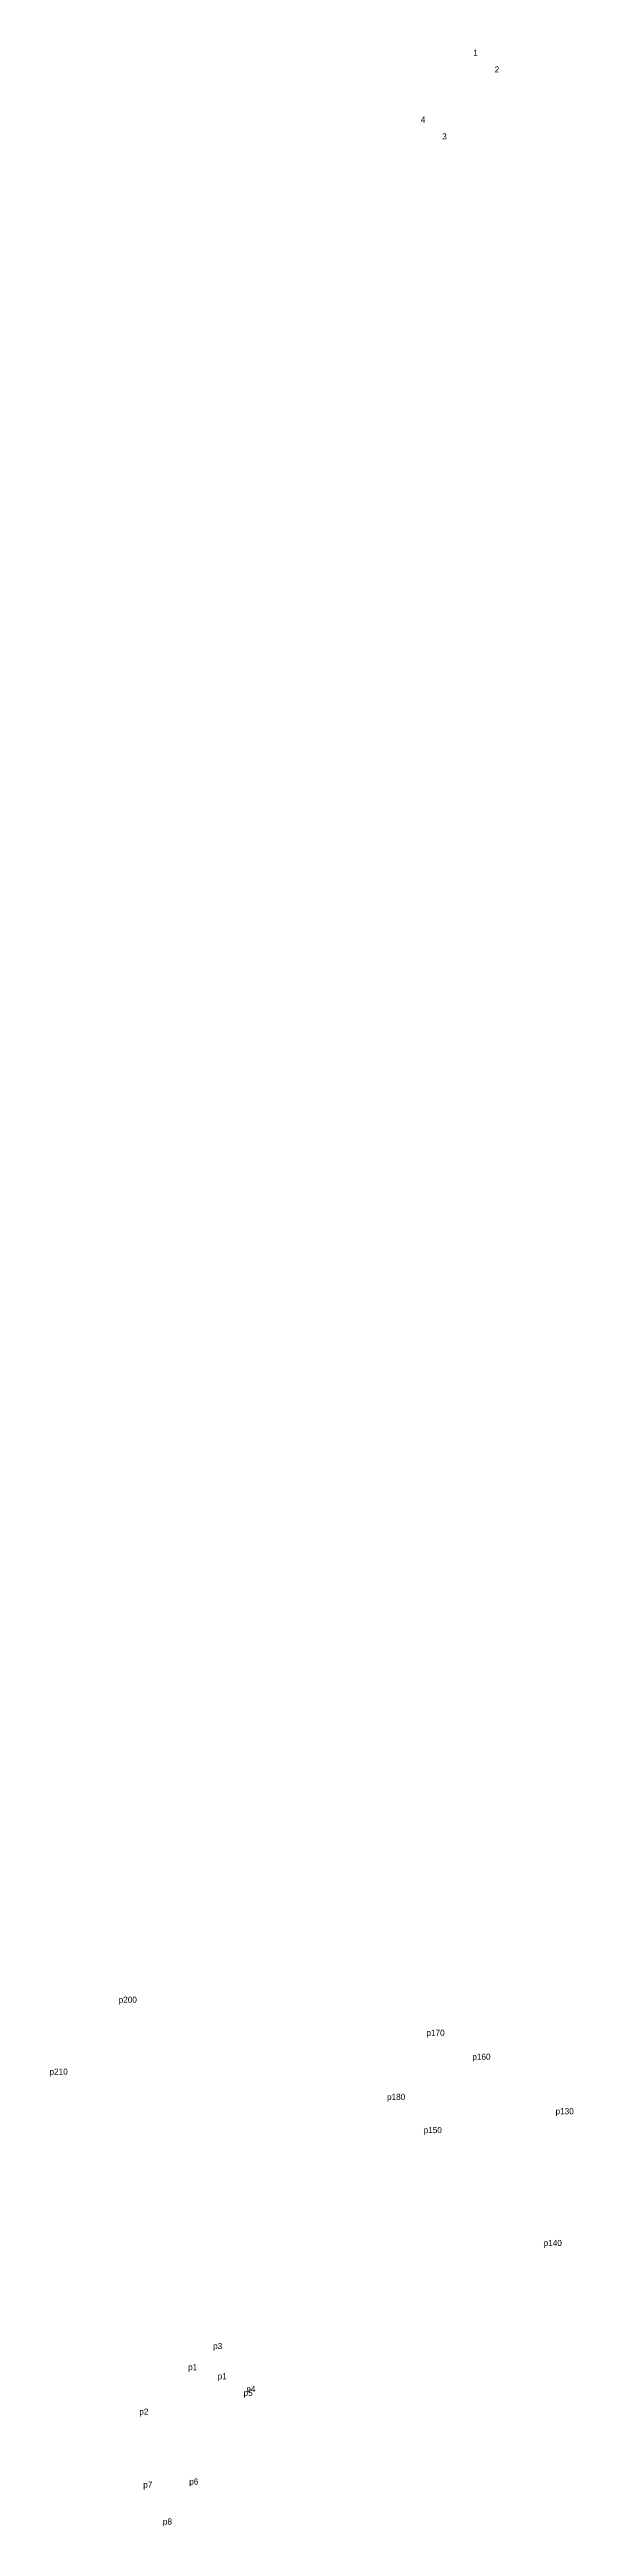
# Model space of a CAD drawing. Extents: x -2 to 54773767, y -1 to 183694297.
# Drawn here: x 538378 to 538533, y 1836874 to 1837602 of the extents above; entities that cross this region are included whole.
import ezdxf

# ---------------------------------------------------------------- set-up
doc = ezdxf.new("R2010")
doc.units = 0
doc.layers.add('Level 12', color=7, linetype='Continuous')
doc.layers.add('Level 7', color=7, linetype='Continuous')

msp = doc.modelspace()

# ---------------------------------------------------------------- texts
at = {"layer": 'Level 12'}
for s, p in [('1', (538503.1, 1837600.63)), ('2', (538509.38, 1837595.68)), ('4', (538487.66, 1837580.96)), ('3', (538493.95, 1837576.01)), ('p200', (538398.808, 1837028.093)), ('p170', (538489.308, 1837018.367)), ('p160', (538502.818, 1837011.327)), ('p210', (538378.469, 1837006.942)), ('p180', (538477.73, 1836999.521)), ('p130', (538527.292, 1836995.311)), ('p150', (538488.49, 1836989.756)), ('p140', (538523.793, 1836956.566)), ('p3', (538426.579, 1836926.258)), ('p1', (538419.222, 1836920.058)), ('p1', (538427.918, 1836917.39)), ('p2', (538404.867, 1836906.945)), ('p5', (538435.542, 1836912.488)), ('p4', (538436.344, 1836913.655)), ('p7', (538406.032, 1836885.484)), ('p6', (538419.554, 1836886.414)), ('p8', (538411.796, 1836874.645))]:
    msp.add_text(s, height=1.8, dxfattribs=at).set_placement(p)

# ---------------------------------------------------------------- linework, layer by layer
at = {"layer": 'Level 7'}
for p, q in [((538503.1, 1837600.63), (538503.1, 1837600.63)), ((538509.38, 1837595.68), (538509.38, 1837595.68)), ((538487.66, 1837580.96), (538487.66, 1837580.96)), ((538493.95, 1837576.01), (538493.95, 1837576.01)), ((538398.808, 1837028.093), (538398.808, 1837028.093)), ((538489.308, 1837018.367), (538489.308, 1837018.367)), ((538502.818, 1837011.327), (538502.818, 1837011.327)), ((538378.469, 1837006.942), (538378.469, 1837006.942)), ((538477.73, 1836999.521), (538477.73, 1836999.521)), ((538488.49, 1836989.756), (538488.49, 1836989.756)), ((538527.292, 1836995.311), (538527.292, 1836995.311)), ((538523.793, 1836956.566), (538523.793, 1836956.566)), ((538426.579, 1836926.258), (538426.579, 1836926.258)), ((538419.222, 1836920.058), (538419.222, 1836920.058)), ((538427.918, 1836917.39), (538427.918, 1836917.39)), ((538435.542, 1836912.488), (538435.542, 1836912.488)), ((538436.344, 1836913.655), (538436.344, 1836913.655)), ((538404.867, 1836906.945), (538404.867, 1836906.945)), ((538406.032, 1836885.484), (538406.032, 1836885.484)), ((538419.554, 1836886.414), (538419.554, 1836886.414)), ((538411.796, 1836874.645), (538411.796, 1836874.645))]:
    msp.add_line(p, q, dxfattribs=at)

msp.set_redraw_order([(e.dxf.handle, doc.entitydb.next_handle()) for e in msp.query("TEXT MTEXT ATTDEF DIMENSION ARC_DIMENSION")])  # texts and dimensions are drawn at this point

doc.saveas('drawing.dxf')
